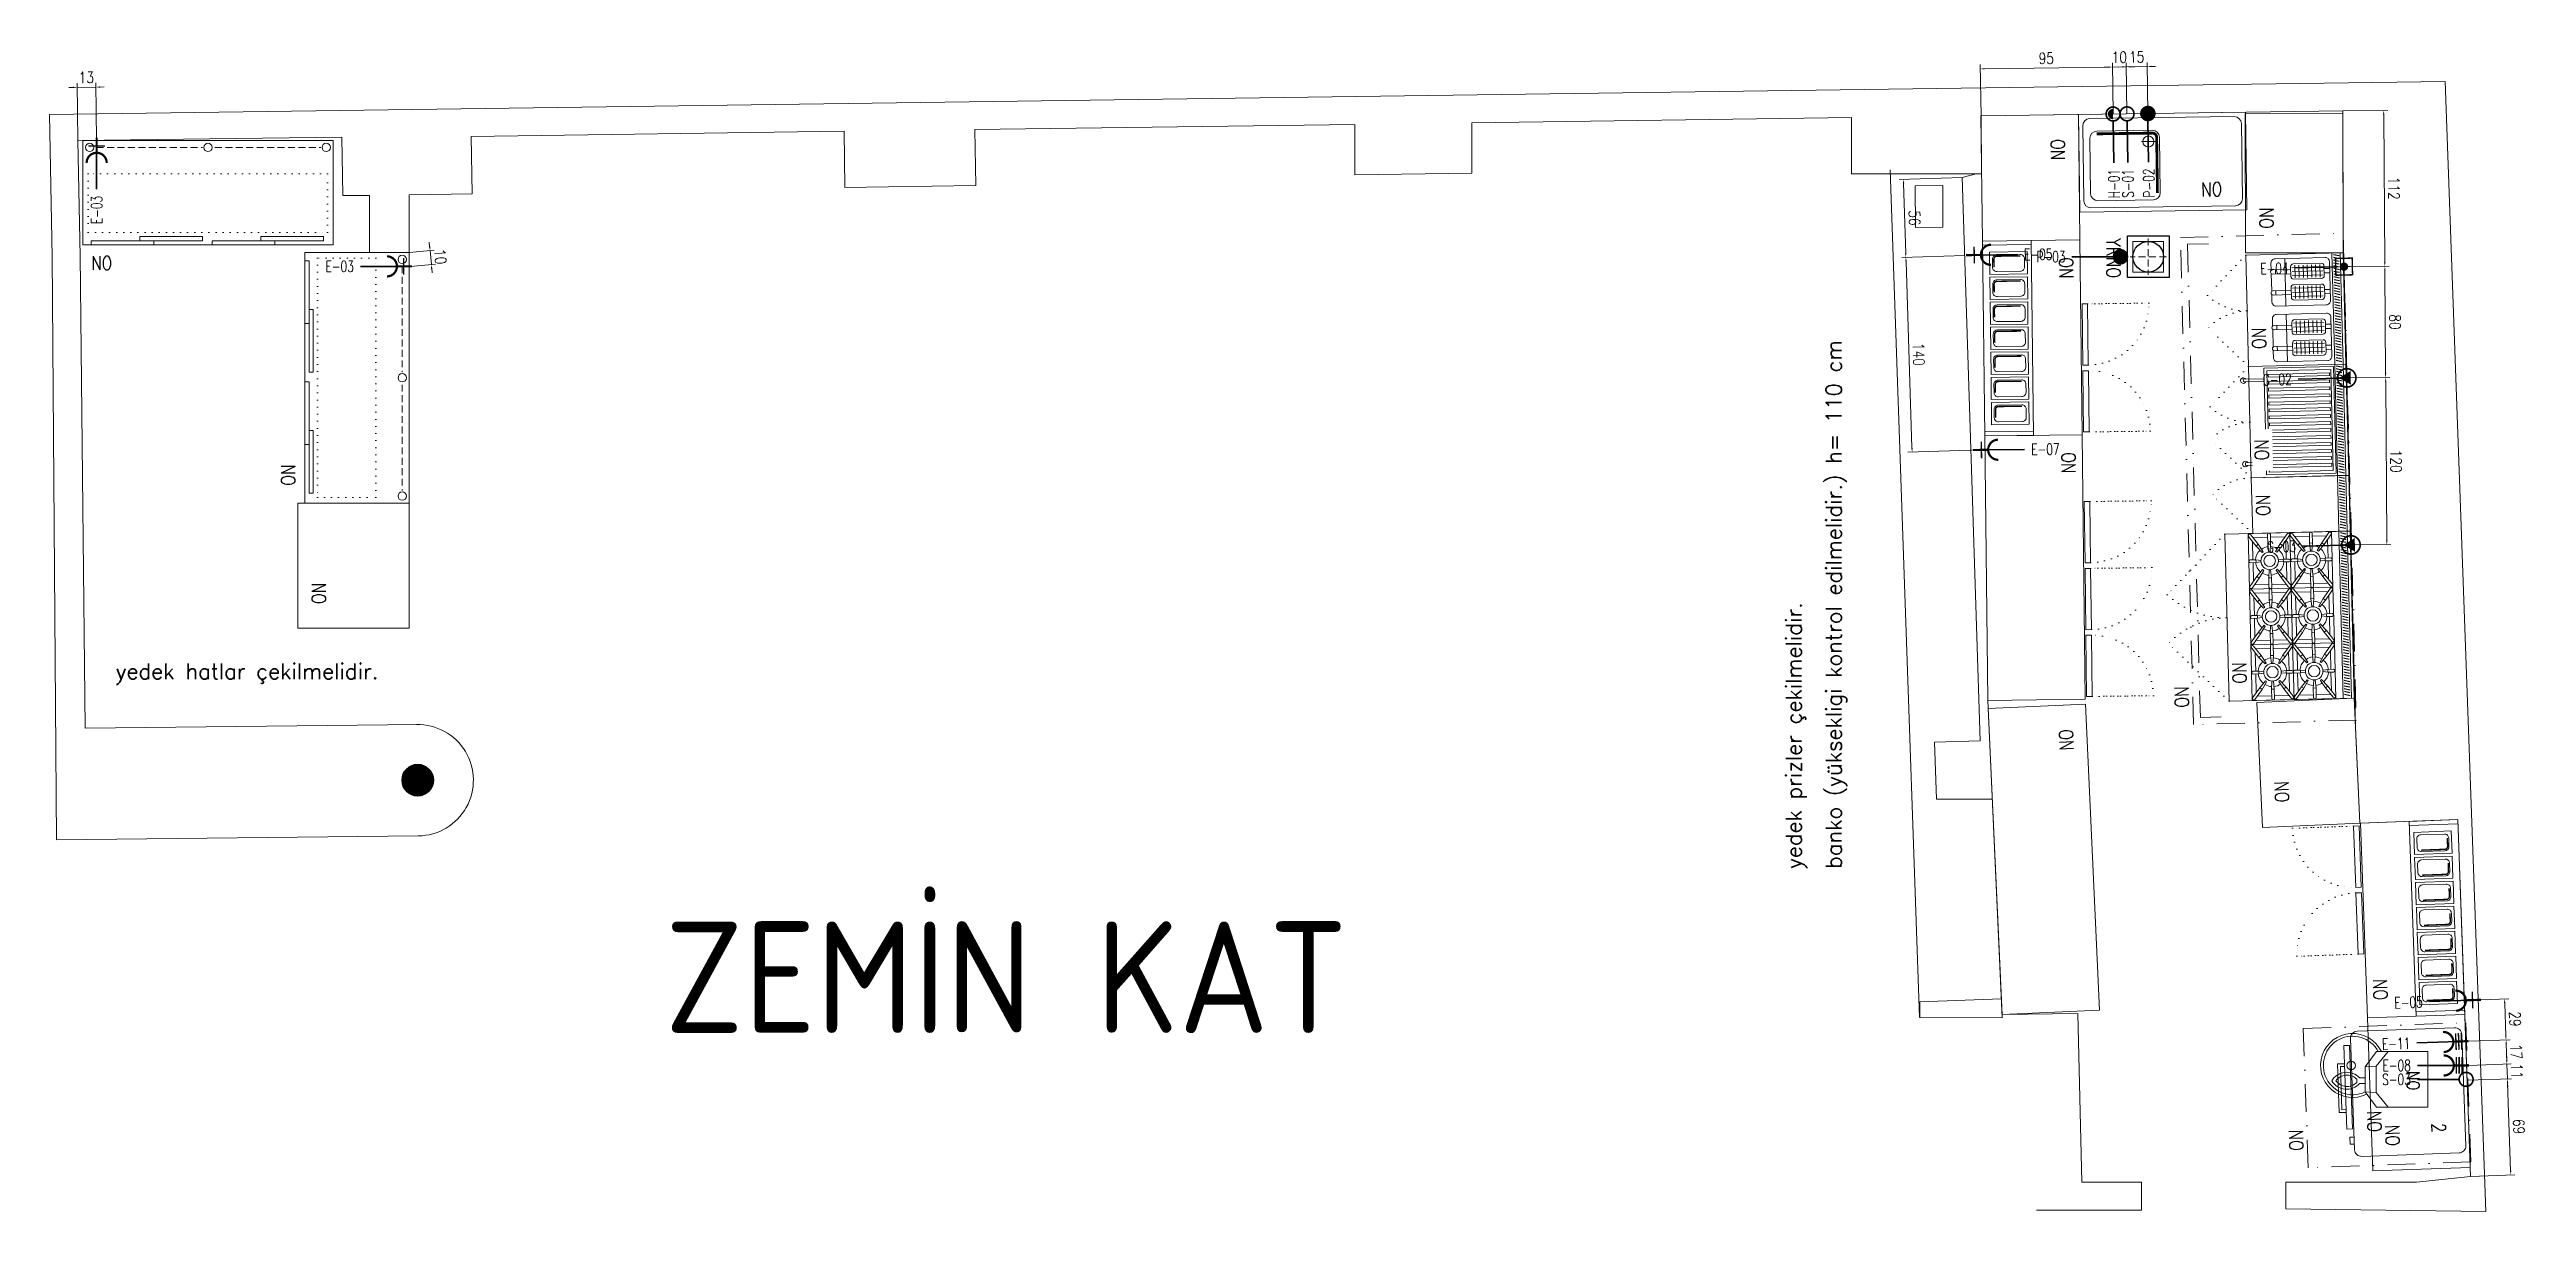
# Model space of a CAD drawing. Extents: x 1233 to 5727, y 618 to 3242.
# Drawn here: x 1233 to 3013, y 2340 to 3174 of the extents above; entities that cross this region are included whole.
import ezdxf
from ezdxf.enums import TextEntityAlignment as Align

# ---------------------------------------------------------------- set-up
doc = ezdxf.new("R2010")
doc.units = 0
doc.header["$LTSCALE"] = 20
for name, pattern in [('BORDER', [1.75, 0.5, -0.25, 0.5, -0.25, 0, -0.25]), ('DASHDOTX2', [2, 1, -0.5, 0, -0.5]), ('DASHED2', [0.375, 0.25, -0.125]), ('DOT', [0.25, 0, -0.25]), ('DUZ', [0]), ('HIDDEN', [0.375, 0.25, -0.125])]:
    doc.linetypes.add(name, pattern=pattern)
doc.layers.get('0').update_dxf_attribs({"linetype": 'CONTINUOUS', "lineweight": 15})
doc.layers.get('DEFPOINTS').update_dxf_attribs({"linetype": 'CONTINUOUS'})
for name, color, linetype, lineweight in [('-DWG_ANA', 7, 'CONTINUOUS', 0), ('-DWG_ANA_1', 7, 'BORDER', 0), ('-DWG_DETAY1', 7, 'CONTINUOUS', 0), ('-DWG_DETAY2', 7, 'CONTINUOUS', 0), ('-DWG_DETAY4', 7, 'DOT', 0), ('DVL-C', 7, 'DASHDOTX2', 20), ('KOLON', 7, 'CONTINUOUS', 50), ('NO', 7, 'CONTINUOUS', 0), ('PLAN', 253, 'CONTINUOUS', 15), ('TES', 7, 'CONTINUOUS', 15), ('TES_ELK', 230, 'CONTINUOUS', 25), ('TES_GAZ', 92, 'CONTINUOUS', 25), ('TES_SU', 150, 'CONTINUOUS', 25), ('TEXT-GNRL (3RDF)', 125, 'CONTINUOUS', 15), ('Tezgah', 7, 'CONTINUOUS', 9), ('TRS_TRM_TASIYICI', 226, 'DUZ', 9), ('yerizg-a', 7, 'CONTINUOUS', 25), ('yerizg-b', 7, 'CONTINUOUS', 9)]:
    doc.layers.add(name, color=color, linetype=linetype, lineweight=lineweight)
for name, color, linetype in [('tes-frz', 7, 'CONTINUOUS'), ('tes-yi', 7, 'CONTINUOUS'), ('YRNO', 7, 'CONTINUOUS')]:
    doc.layers.add(name, color=color, linetype=linetype)
doc.styles.add('ARIALTUR', font='isocpeur.ttf', dxfattribs={"width": 0.9, "height": 15})
doc.styles.add('ROMANS', font='romans.shx', dxfattribs={"width": 0.8})
doc.styles.add('ROMANSTW', font='Romanstw.shx', dxfattribs={"width": 0.8})
doc.styles.get("Standard").update_dxf_attribs({"font": 'txttw.shx'})
doc.styles.add('TESNO', font='romans.shx', dxfattribs={"width": 0.8})
doc.dimstyles.new('ÖLÇÜ-8', dxfattribs={"dimtxt": 8, "dimasz": 3, "dimexe": 3, "dimexo": 0, "dimgap": 3, "dimtad": 1, "dimdec": 0, "dimzin": 0, "dimdsep": 46, "dimtxsty": 'ROMANSTW', "dimsah": 1, "dimcen": 0.09, "dimclrt": 256, "dimadec": 0, "dimazin": 0, "dimtfac": 1, "dimtdec": 0, "dimtix": 1, "dimtmove": 0, "dimatfit": 0, "dimfxl": 1, "dimtolj": 1, "dimtzin": 0, "dimlwd": 9, "dimlwe": 9, "dimarcsym": 0})

msp = doc.modelspace()

# ---------------------------------------------------------------- texts
for s, p in [('banko (yüksekligi kontrol edilmelidir.) h= 110 cm', (2520.8, 2585.8)), ('yedek prizler çekilmelidir. ', (2492, 2585.8))]:
    msp.add_text(s, height=11.2, rotation=90).set_placement(p)
msp.add_text('yedek hatlar çekilmelidir. ', height=11.2).set_placement((1280.7, 2722.1))
at = {"layer": 'TEXT-GNRL (3RDF)', "color": 30, "style": 'ARIALTUR', "width": 0.9}
msp.add_text('ZEMİN KAT', height=80, dxfattribs=at).set_placement((1675.1, 2468))

# ---------------------------------------------------------------- blocks, each defined once
blk = doc.blocks.new('GN14')
at = {"layer": '-DWG_DETAY1', "color": 0}
blk.add_lwpolyline([(0, 0), (0, -27), (16, -27), (16, 0)], close=True, dxfattribs=at)
blk.add_lwpolyline([(14, -5), (14, -22, -0.414214), (11, -25), (5, -25, -0.414214), (2, -22), (2, -5, -0.414214), (5, -2), (11, -2, -0.414214)], format="xyb", close=True, dxfattribs=at)
at = {"layer": '-DWG_DETAY1', "color": 0, "const_width": 1}
blk.add_lwpolyline([(5, -3), (10.8, -3, -0.414214), (13, -5.2), (13, -22)], format="xyb", dxfattribs=at)
blk = doc.blocks.new('s_g14')
at = {"layer": '-DWG_ANA', "color": 0}
blk.add_lwpolyline([(0, 0), (140, 0), (140, -35), (0, -35)], close=True, dxfattribs=at)
at = {"layer": '-DWG_DETAY1', "color": 0}
for points in [[(3, -35), (3, 0)], [(137, -35), (137, 0)]]:
    blk.add_lwpolyline(points, dxfattribs=at)
at = {"layer": '-DWG_ANA', "color": 0}
for p in [(8, -5), (26, -5), (44, -5), (62, -5), (80, -5), (98, -5), (116, -5)]:
    blk.add_blockref('GN14', p, dxfattribs=at)
blk = doc.blocks.new('SGN140', base_point=(10, 0))
at = {"layer": '-DWG_ANA', "color": 0}
blk.add_lwpolyline([(10, 0), (150, 0), (150, -70), (10, -70)], close=True, dxfattribs=at)
at = {"layer": '-DWG_DETAY1', "color": 0}
for points in [[(12, -71), (56, -71), (56, -75), (12, -75)], [(60, -71), (104, -71), (104, -75), (60, -75)]]:
    blk.add_lwpolyline(points, close=True, dxfattribs=at)
at = {"layer": '-DWG_DETAY4', "color": 0}
for points in [[(12, -75), (12, -119)], [(104, -75), (104, -119)]]:
    blk.add_lwpolyline(points, close=True, dxfattribs=at)
for centre, start, end in [((12, -75), 270, 0), ((104, -75), 180, 270)]:
    blk.add_arc(centre, 44, start, end, dxfattribs=at)
at = {"linetype": 'Continuous'}
blk.add_blockref('s_g14', (10, 0), dxfattribs=at)
at = {"layer": 'NO', "linetype": 'Continuous', "style": 'ROMANS', "width": 0.8}
blk.add_attdef('NO', text='', height=10, dxfattribs=at).set_placement((130, -60), align=Align.MIDDLE)
blk = doc.blocks.new('TCN110', base_point=(10, 0))
at = {"layer": '-DWG_ANA', "color": 0}
blk.add_lwpolyline([(10, 0), (120, 0), (120, -70), (10, -70)], close=True, dxfattribs=at)
at = {"layer": 'NO', "linetype": 'Continuous', "style": 'ROMANS', "width": 0.8}
blk.add_attdef('NO', text='', height=10, dxfattribs=at).set_placement((95, -55), align=Align.MIDDLE)
blk = doc.blocks.new('1SG-PO6262DE')
at = {"layer": '-DWG_ANA', "color": 0}
blk.add_lwpolyline([(5, 0), (85, 0, -0.414214), (90, -5), (90, -75, -0.414214), (85, -80), (5, -80, -0.414214), (0, -75), (0, -5, -0.414214)], format="xyb", close=True, dxfattribs=at)
at = {"layer": '-DWG_DETAY1', "color": 0}
blk.add_lwpolyline([(10, -81), (10, -85), (70, -85), (70, -81)], close=True, dxfattribs=at)
at = {"layer": '-DWG_DETAY2', "color": 0}
for points in [[(23, -85), (23, -90), (58, -90), (58, -85), (56, -85), (56, -88), (25, -88), (25, -85)], [(76, -80), (76, -83), (81, -83), (81, -80)]]:
    blk.add_lwpolyline(points, dxfattribs=at)
at = {"layer": 'NO', "linetype": 'Continuous', "style": 'ROMANS', "width": 0.8}
blk.add_attdef('NO', text='', height=10, dxfattribs=at).set_placement((65.2, -65), align=Align.MIDDLE)
at = {"layer": 'PLAN', "linetype": 'Continuous', "style": 'ROMANSTW', "width": 0.8}
blk.add_text('2', height=10, dxfattribs=at).set_placement((68, -24.1))
blk = doc.blocks.new('DDS103', base_point=(10, 0))
at = {"layer": 'DVL-C', "color": 0}
blk.add_lwpolyline([(10, 0), (110, 0), (110, -117), (10, -117)], close=True, dxfattribs=at)
at = {"layer": 'NO', "linetype": 'Continuous', "style": 'ROMANS', "width": 0.8}
blk.add_attdef('NO', text='', height=10, dxfattribs=at).set_placement((90, -125), align=Align.MIDDLE)
blk = doc.blocks.new('1TR-KDM40')
at = {"layer": '-DWG_ANA', "color": 0, "linetype": 'Continuous'}
blk.add_lwpolyline([(0, -28.5), (0, 0), (40, 0), (40, -36.7), (29, -45), (11, -45), (0, -36.7), (0, 0), (40, 0)], dxfattribs=at)
blk.add_lwpolyline([(0, -33.3, 2.431965), (30.6, -43.8, 2.431965)], format="xyb", dxfattribs=at)
at = {"layer": '-DWG_DETAY1', "color": 0, "linetype": 'Continuous'}
for p, q in [((10.6, -37), (0, -28.5)), ((10.6, -37), (11, -45)), ((29.4, -37), (10.6, -37)), ((29, -45), (29.4, -37))]:
    blk.add_line(p, q, dxfattribs=at)
for points in [[(0, -35.5, 2.325885), (29, -45, 2.325885)], [(19, -45), (19, -49), (19, -49, 0.501115), (21, -69, 0.501115), (23, -49), (23, -49), (23, -45)]]:
    blk.add_lwpolyline(points, format="xyb", dxfattribs=at)
blk.add_lwpolyline([(29.4, -37), (40, -28.5)], dxfattribs=at)
blk.add_lwpolyline([(21, -51), (19.8, -51, 0.462299), (21, -66, 0.462299), (22.2, -51)], format="xyb", close=True, dxfattribs=at)
at = {"layer": '-DWG_DETAY1', "color": 0, "linetype": 'Continuous', "extrusion": (0, 0, -1)}
blk.add_circle((-10, -55), 3.16, dxfattribs=at)
at = {"layer": 'NO', "linetype": 'Continuous', "style": 'ROMANS', "width": 0.8}
blk.add_attdef('NO', text='', height=9, dxfattribs=at).set_placement((20.9, -10.4), align=Align.MIDDLE)
blk = doc.blocks.new('TCN090', base_point=(10, 0))
at = {"layer": '-DWG_ANA', "color": 0}
blk.add_lwpolyline([(10, 0), (100, 0), (100, -70), (10, -70)], close=True, dxfattribs=at)
at = {"layer": 'NO', "linetype": 'Continuous', "style": 'ROMANS', "width": 0.8}
blk.add_attdef('NO', text='', height=10, dxfattribs=at).set_placement((75, -55), align=Align.MIDDLE)
blk = doc.blocks.new('9-OG')
at = {"layer": '-DWG_DETAY1', "color": 0}
blk.add_lwpolyline([(20, 15), (-20, 15), (-20, -15), (20, -15)], close=True, dxfattribs=at)
for points in [[(-18.9, -1), (-12.1, -1), (-6.4, -0.5, 0.245242), (-6.4, 0.5), (-12.1, 1), (-18.9, 1, 1)], [(-19.2, 13.1), (-12.1, 7.8), (-6.7, 4.4, 0.245242), (-6.1, 5.2), (-10.9, 9.4), (-18, 14.7, 1)], [(-1, 13.9), (-1, 9.8), (-0.5, 6.4, 0.245242), (0.5, 6.4), (1, 9.8), (1, 13.9, 1)], [(17.9, 14.7), (10.9, 9.5), (6.1, 5.2, 0.245242), (6.7, 4.4), (12.1, 7.9), (19.1, 13.1, 1)], [(18.9, 1), (12.1, 1), (6.4, 0.5, 0.245242), (6.4, -0.5), (12.1, -1), (18.9, -1, 1)], [(-17.9, -14.7), (-10.9, -9.5), (-6.1, -5.2, 0.245242), (-6.7, -4.4), (-12.1, -7.9), (-19.1, -13.1, 1)], [(1, -13.9), (1, -9.8), (0.5, -6.4, 0.245242), (-0.5, -6.4), (-1, -9.8), (-1, -13.9, 1)], [(19.2, -13.1), (12.1, -7.8), (6.7, -4.4, 0.245242), (6.1, -5.2), (10.9, -9.4), (18, -14.7, 1)]]:
    blk.add_lwpolyline(points, format="xyb", close=True, dxfattribs=at)
for points in [[(-18.9, 1), (-18.9, 1)], [(-10.9, 9.4), (-12.1, 7.8)], [(-12.1, 1), (-12.1, -1)], [(1, 9.8), (-1, 9.8)], [(1, 13.9), (1, 13.9)], [(12.1, 7.9), (10.9, 9.5)], [(12.1, -1), (12.1, 1)], [(-12.1, -7.9), (-10.9, -9.5)], [(-1, -9.8), (1, -9.8)], [(-1, -13.9), (-1, -13.9)], [(10.9, -9.4), (12.1, -7.8)], [(18.9, -1), (18.9, -1)]]:
    blk.add_lwpolyline(points, dxfattribs=at)
blk.add_circle((0, 0), 4.12, dxfattribs=at)
at = {"layer": '-DWG_DETAY2', "color": 0}
for points in [[(-17, 1), (-17, 11.5)], [(-14.4, 12), (-1, 12)], [(1, 12), (14.3, 12)], [(17, 11.5), (17, 1)], [(-17, -11.5), (-17, -1)], [(-1, -12), (-14.3, -12)], [(14.4, -12), (1, -12)], [(17, -1), (17, -11.5)]]:
    blk.add_lwpolyline(points, dxfattribs=at)
blk.add_circle((0, 0), 6.32, dxfattribs=at)
for start, end in [(146.8435, 175.3992), (95.539, 139.573), (40.6107, 84.461), (4.6008, 33.3335), (184.6008, 213.3335), (220.6107, 264.461), (275.539, 319.573), (326.8435, 355.3992)]:
    blk.add_arc((0, 0), 10.3, start, end, dxfattribs=at)
blk = doc.blocks.new('9_kG3')
at = {"layer": '-DWG_DETAY1', "color": 0}
for p in [(20, -28.3), (60, -28.3), (100, -28.3), (20, -58.3), (60, -58.3), (100, -58.3)]:
    blk.add_blockref('9-OG', p, dxfattribs=at)
blk = doc.blocks.new('9_sr3')
at = {"layer": '-DWG_DETAY1', "color": 0}
blk.add_lwpolyline([(0, -8), (120, -8)], dxfattribs=at)
at = {"layer": '-DWG_DETAY2', "color": 0}
blk.add_lwpolyline([(0, -2), (120, -2)], dxfattribs=at)
at = {"linetype": 'Continuous'}
for p, q in [((1, -7), (2, -3)), ((3, -7), (4, -3)), ((5, -7), (6, -3)), ((7, -7), (8, -3)), ((9, -7), (10, -3)), ((11, -7), (12, -3)), ((13, -7), (14, -3)), ((15, -7), (16, -3)), ((17, -7), (18, -3)), ((19, -7), (20, -3)), ((21, -7), (22, -3)), ((23, -7), (24, -3)), ((25, -7), (26, -3)), ((27, -7), (28, -3)), ((29, -7), (30, -3)), ((31, -7), (32, -3)), ((33, -7), (34, -3)), ((35, -7), (36, -3)), ((37, -7), (38, -3)), ((39, -7), (40, -3)), ((41, -7), (42, -3)), ((43, -7), (44, -3)), ((45, -7), (46, -3)), ((47, -7), (48, -3)), ((49, -7), (50, -3)), ((51, -7), (52, -3)), ((53, -7), (54, -3)), ((55, -7), (56, -3)), ((57, -7), (58, -3)), ((59, -7), (60, -3)), ((61, -7), (62, -3)), ((63, -7), (64, -3)), ((65, -7), (66, -3)), ((67, -7), (68, -3)), ((69, -7), (70, -3)), ((71, -7), (72, -3)), ((73, -7), (74, -3)), ((75, -7), (76, -3)), ((77, -7), (78, -3)), ((79, -7), (80, -3)), ((81, -7), (82, -3)), ((83, -7), (84, -3)), ((85, -7), (86, -3)), ((87, -7), (88, -3)), ((89, -7), (90, -3)), ((91, -7), (92, -3)), ((93, -7), (94, -3)), ((95, -7), (96, -3)), ((97, -7), (98, -3)), ((99, -7), (100, -3)), ((101, -7), (102, -3)), ((103, -7), (104, -3)), ((105, -7), (106, -3)), ((107, -7), (108, -3)), ((109, -7), (110, -3)), ((111, -7), (112, -3)), ((113, -7), (114, -3)), ((115, -7), (116, -3)), ((117, -7), (118, -3))]:
    blk.add_line(p, q, dxfattribs=at)
blk = doc.blocks.new('9KG30', base_point=(10, 0))
at = {"layer": '-DWG_ANA', "color": 0}
blk.add_lwpolyline([(10, 0), (130, 0), (130, -90), (10, -90)], close=True, dxfattribs=at)
at = {"layer": '-DWG_DETAY4', "color": 0}
for p, q in [((10, -90), (52.4, -132.4)), ((130, -90), (87.6, -132.4))]:
    blk.add_line(p, q, dxfattribs=at)
for centre, start, end in [((10, -90), 315, 0), ((130, -90), 180, 225)]:
    blk.add_arc(centre, 60, start, end, dxfattribs=at)
at = {"linetype": 'Continuous'}
for name in ['9_sr3', '9_kG3']:
    blk.add_blockref(name, (10, 0), dxfattribs=at)
at = {"layer": 'NO', "linetype": 'Continuous', "style": 'ROMANS', "width": 0.8}
blk.add_attdef('NO', text='', height=10, dxfattribs=at).set_placement((110, -82), align=Align.MIDDLE)
blk = doc.blocks.new('7_sr1')
at = {"layer": '-DWG_DETAY1', "color": 0}
blk.add_lwpolyline([(0, -8), (40, -8)], dxfattribs=at)
at = {"layer": '-DWG_DETAY2', "color": 0}
blk.add_lwpolyline([(0, -2), (40, -2)], dxfattribs=at)
at = {"linetype": 'Continuous'}
for p, q in [((1, -7), (2, -3)), ((3, -7), (4, -3)), ((5, -7), (6, -3)), ((7, -7), (8, -3)), ((9, -7), (10, -3)), ((11, -7), (12, -3)), ((13, -7), (14, -3)), ((15, -7), (16, -3)), ((17, -7), (18, -3)), ((19, -7), (20, -3)), ((21, -7), (22, -3)), ((23, -7), (24, -3)), ((25, -7), (26, -3)), ((27, -7), (28, -3)), ((29, -7), (30, -3)), ((31, -7), (32, -3)), ((33, -7), (34, -3)), ((35, -7), (36, -3)), ((37, -7), (38, -3))]:
    blk.add_line(p, q, dxfattribs=at)
blk = doc.blocks.new('7TN10', base_point=(10, 0))
at = {"layer": '-DWG_ANA', "color": 0}
blk.add_lwpolyline([(10, 0), (50, 0), (50, -70), (10, -70)], close=True, dxfattribs=at)
at = {"layer": '-DWG_DETAY4', "color": 0}
blk.add_line((50, -70), (21.7, -98.3), dxfattribs=at)
blk.add_arc((50, -70), 40, 180, 225, dxfattribs=at)
at = {"linetype": 'Continuous'}
blk.add_blockref('7_sr1', (10, 0), dxfattribs=at)
at = {"layer": 'NO', "linetype": 'Continuous', "style": 'ROMANS', "width": 0.8}
blk.add_attdef('NO', text='', height=10, dxfattribs=at).set_placement((30, -62), align=Align.MIDDLE)
blk = doc.blocks.new('7_l2')
at = {"layer": '-DWG_DETAY1', "color": 0}
for points in [[(45.2, -59), (1.5, -59), (1.5, -9), (78.2, -9), (78.2, -59), (75.2, -59)], [(9, -59), (9, -74), (11, -74), (11, -59), (9, -59)], [(9, -59), (9, -74), (11, -74), (11, -59), (9, -59)], [(69, -69), (69, -74), (71, -74), (71, -69)], [(69, -69), (69, -74), (71, -74), (71, -69)]]:
    blk.add_lwpolyline(points, dxfattribs=at)
at = {"layer": '-DWG_DETAY1', "color": 0, "linetype": 'Continuous'}
for points in [[(6, -12), (6, -56), (8, -56), (8, -12)], [(11, -12), (11, -56), (13, -56), (13, -12)], [(16, -12), (16, -56), (18, -56), (18, -12)], [(21, -12), (21, -56), (23, -56), (23, -12)], [(26, -12), (26, -56), (28, -56), (28, -12)], [(31, -12), (31, -56), (33, -56), (33, -12)], [(36, -12), (36, -56), (38, -56), (38, -12)], [(41, -12), (41, -56), (43, -56), (43, -12)]]:
    blk.add_lwpolyline(points, close=True, dxfattribs=at)
for points in [[(48, -54), (48, -12), (46, -12), (46, -54)], [(53, -54), (53, -12), (51, -12), (51, -54)], [(58, -54), (58, -12), (56, -12), (56, -54)], [(63, -54), (63, -12), (61, -12), (61, -54)], [(68, -54), (68, -12), (66, -12), (66, -54)], [(73, -54), (73, -12), (71, -12), (71, -54)]]:
    blk.add_lwpolyline(points, dxfattribs=at)
at = {"layer": '-DWG_DETAY2', "color": 0}
blk.add_lwpolyline([(45.2, -57), (3.5, -57), (3.5, -11), (76.2, -11), (76.2, -57), (75.2, -57)], dxfattribs=at)
for centre in [(10, -74), (10, -74), (70, -74), (70, -74)]:
    blk.add_arc(centre, 2, 120, 60, dxfattribs=at)
blk = doc.blocks.new('7_sr2')
at = {"layer": '-DWG_DETAY1', "color": 0}
blk.add_lwpolyline([(0, -8), (80, -8)], dxfattribs=at)
at = {"layer": '-DWG_DETAY2', "color": 0}
blk.add_lwpolyline([(0, -2), (80, -2)], dxfattribs=at)
at = {"linetype": 'Continuous'}
for p, q in [((1, -7), (2, -3)), ((3, -7), (4, -3)), ((5, -7), (6, -3)), ((7, -7), (8, -3)), ((9, -7), (10, -3)), ((11, -7), (12, -3)), ((13, -7), (14, -3)), ((15, -7), (16, -3)), ((17, -7), (18, -3)), ((19, -7), (20, -3)), ((21, -7), (22, -3)), ((23, -7), (24, -3)), ((25, -7), (26, -3)), ((27, -7), (28, -3)), ((29, -7), (30, -3)), ((31, -7), (32, -3)), ((33, -7), (34, -3)), ((35, -7), (36, -3)), ((37, -7), (38, -3)), ((39, -7), (40, -3)), ((41, -7), (42, -3)), ((43, -7), (44, -3)), ((45, -7), (46, -3)), ((47, -7), (48, -3)), ((49, -7), (50, -3)), ((51, -7), (52, -3)), ((53, -7), (54, -3)), ((55, -7), (56, -3)), ((57, -7), (58, -3)), ((59, -7), (60, -3)), ((61, -7), (62, -3)), ((63, -7), (64, -3)), ((65, -7), (66, -3)), ((67, -7), (68, -3)), ((69, -7), (70, -3)), ((71, -7), (72, -3)), ((73, -7), (74, -3)), ((75, -7), (76, -3)), ((77, -7), (78, -3))]:
    blk.add_line(p, q, dxfattribs=at)
blk = doc.blocks.new('7LG20', base_point=(10, 0))
at = {"layer": '-DWG_ANA', "color": 0}
blk.add_lwpolyline([(10, 0), (90, 0), (90, -70), (10, -70)], close=True, dxfattribs=at)
at = {"layer": '-DWG_DETAY4', "color": 0}
for p, q in [((10, -70), (38.3, -98.3)), ((90, -70), (61.7, -98.3))]:
    blk.add_line(p, q, dxfattribs=at)
for centre, start, end in [((10, -70), 315, 0), ((90, -70), 180, 225)]:
    blk.add_arc(centre, 40, start, end, dxfattribs=at)
at = {"linetype": 'Continuous'}
for name in ['7_sr2', '7_l2']:
    blk.add_blockref(name, (10, 0), dxfattribs=at)
at = {"layer": 'NO', "linetype": 'Continuous', "style": 'ROMANS', "width": 0.8}
blk.add_attdef('NO', text='', height=10, dxfattribs=at).set_placement((70, -62), align=Align.MIDDLE)
blk = doc.blocks.new('7_f2')
at = {"layer": '-DWG_DETAY1', "color": 0}
for points in [[(11.1, -52), (6.1, -52, -0.414214), (3.1, -49), (3.1, -13, -0.414214), (6.1, -10), (34.1, -10, -0.414214), (37.1, -13), (37.1, -49, -0.414214), (34.1, -52), (29.1, -52)], [(51.1, -52), (46.1, -52, -0.414214), (43.1, -49), (43.1, -13, -0.414214), (46.1, -10), (74.1, -10, -0.414214), (77.1, -13), (77.1, -49, -0.414214), (74.1, -52), (69.1, -52)], [(11.1, -38), (11.1, -51, 1), (14.1, -51), (14.1, -38)], [(26.1, -38), (26.1, -51, 1), (29.1, -51), (29.1, -38)], [(51.1, -38), (51.1, -51, 1), (54.1, -51), (54.1, -38)], [(66.1, -38), (66.1, -51, 1), (69.1, -51), (69.1, -38)]]:
    blk.add_lwpolyline(points, format="xyb", dxfattribs=at)
for points in [[(7.1, -16), (7.1, -36, 0.414214), (9.1, -38), (16.1, -38, 0.414214), (18.1, -36), (18.1, -16, 0.414214), (16.1, -14), (9.1, -14, 0.414214)], [(22.1, -16), (22.1, -36, 0.414214), (24.1, -38), (31.1, -38, 0.414214), (33.1, -36), (33.1, -16, 0.414214), (31.1, -14), (24.1, -14, 0.414214)], [(47.1, -16), (47.1, -36, 0.414214), (49.1, -38), (56.1, -38, 0.414214), (58.1, -36), (58.1, -16, 0.414214), (56.1, -14), (49.1, -14, 0.414214)], [(62.1, -16), (62.1, -36, 0.414214), (64.1, -38), (71.1, -38, 0.414214), (73.1, -36), (73.1, -16, 0.414214), (71.1, -14), (64.1, -14, 0.414214)]]:
    blk.add_lwpolyline(points, format="xyb", close=True, dxfattribs=at)
for points in [[(11.1, -14), (11.1, -10)], [(14.1, -14), (14.1, -10)], [(26.1, -14), (26.1, -10)], [(29.1, -14), (29.1, -10)], [(51.1, -14), (51.1, -10)], [(54.1, -14), (54.1, -10)], [(66.1, -14), (66.1, -10)], [(69.1, -14), (69.1, -10)], [(3.1, -42), (37.1, -42)], [(11.1, -49), (14.1, -49)], [(26.1, -52), (14.1, -52)], [(26.1, -49), (29.1, -49)], [(43.1, -42), (77.1, -42)], [(51.1, -49), (54.1, -49)], [(66.1, -52), (54.1, -52)], [(66.1, -49), (69.1, -49)]]:
    blk.add_lwpolyline(points, dxfattribs=at)
at = {"layer": '-DWG_DETAY2', "color": 0}
for points in [[(8.1, -17), (17.1, -17)], [(9.6, -15), (9.6, -37)], [(12.6, -15), (12.6, -37)], [(15.6, -15), (15.6, -37)], [(23.1, -17), (32.1, -17)], [(24.6, -15), (24.6, -37)], [(27.6, -15), (27.6, -37)], [(30.6, -15), (30.6, -37)], [(48.1, -17), (57.1, -17)], [(49.6, -15), (49.6, -37)], [(52.6, -15), (52.6, -37)], [(55.6, -15), (55.6, -37)], [(63.1, -17), (72.1, -17)], [(64.6, -15), (64.6, -37)], [(67.6, -15), (67.6, -37)], [(70.6, -15), (70.6, -37)], [(8.1, -20), (17.1, -20)], [(8.1, -23), (17.1, -23)], [(8.1, -26), (17.1, -26)], [(8.1, -29), (17.1, -29)], [(8.1, -32), (17.1, -32)], [(8.1, -35), (17.1, -35)], [(23.1, -20), (32.1, -20)], [(23.1, -23), (32.1, -23)], [(23.1, -26), (32.1, -26)], [(23.1, -29), (32.1, -29)], [(23.1, -32), (32.1, -32)], [(23.1, -35), (32.1, -35)], [(48.1, -20), (57.1, -20)], [(48.1, -23), (57.1, -23)], [(48.1, -26), (57.1, -26)], [(48.1, -29), (57.1, -29)], [(48.1, -32), (57.1, -32)], [(48.1, -35), (57.1, -35)], [(63.1, -20), (72.1, -20)], [(63.1, -23), (72.1, -23)], [(63.1, -26), (72.1, -26)], [(63.1, -29), (72.1, -29)], [(63.1, -32), (72.1, -32)], [(63.1, -35), (72.1, -35)]]:
    blk.add_lwpolyline(points, dxfattribs=at)
blk = doc.blocks.new('7FE20', base_point=(10, 0))
at = {"layer": '-DWG_ANA', "color": 0}
blk.add_lwpolyline([(10, 0), (90, 0), (90, -70), (10, -70)], close=True, dxfattribs=at)
at = {"layer": '-DWG_DETAY4', "color": 0}
for p, q in [((10, -70), (38.3, -98.3)), ((90, -70), (61.7, -98.3))]:
    blk.add_line(p, q, dxfattribs=at)
for centre, start, end in [((10, -70), 315, 0), ((90, -70), 180, 225)]:
    blk.add_arc(centre, 40, start, end, dxfattribs=at)
at = {"linetype": 'Continuous'}
for name in ['7_sr2', '7_f2']:
    blk.add_blockref(name, (10, 0), dxfattribs=at)
at = {"layer": 'NO', "linetype": 'Continuous', "style": 'ROMANS', "width": 0.8}
blk.add_attdef('NO', text='', height=10, dxfattribs=at).set_placement((70, -62), align=Align.MIDDLE)
blk = doc.blocks.new('TCN100', base_point=(10, 0))
at = {"layer": '-DWG_ANA', "color": 0}
blk.add_lwpolyline([(10, 0), (110, 0), (110, -70), (10, -70)], close=True, dxfattribs=at)
at = {"layer": 'NO', "linetype": 'Continuous', "style": 'ROMANS', "width": 0.8}
blk.add_attdef('NO', text='', height=10, dxfattribs=at).set_placement((85, -55), align=Align.MIDDLE)
blk = doc.blocks.new('E1N120L', base_point=(10, 0))
at = {"layer": '-DWG_ANA', "color": 0}
blk.add_lwpolyline([(10, 0), (130, 0), (130, -70), (10, -70)], close=True, dxfattribs=at)
at = {"layer": '-DWG_DETAY1', "color": 0, "linetype": 'Continuous'}
for points in [[(18, -3), (122, -3, -0.4), (127, -8), (127, -62, -0.4), (122, -67), (18, -67, -0.4), (13, -62), (13, -8, -0.4)], [(23, -12), (63, -12, -0.4), (68, -17), (68, -57, -0.4), (63, -62), (23, -62, -0.4), (18, -57), (18, -17, -0.4)]]:
    blk.add_lwpolyline(points, format="xyb", close=True, dxfattribs=at)
at = {"layer": '-DWG_DETAY1', "color": 0, "linetype": 'Continuous', "const_width": 2}
blk.add_lwpolyline([(23, -14), (63, -14, -0.4), (66, -17), (66, -57)], format="xyb", dxfattribs=at)
at = {"layer": '-DWG_DETAY1', "color": 0, "linetype": 'Continuous'}
for points in [[(60, -15), (60, -25)], [(55, -20), (65, -20)]]:
    blk.add_lwpolyline(points, dxfattribs=at)
blk.add_circle((60, -20), 4, dxfattribs=at)
at = {"layer": 'NO', "linetype": 'Continuous', "style": 'ROMANS', "width": 0.8}
blk.add_attdef('NO', text='', height=10, dxfattribs=at).set_placement((105, -55), align=Align.MIDDLE)
blk = doc.blocks.new('SBN190', base_point=(10, 0))
at = {"layer": '-DWG_ANA', "color": 0}
blk.add_lwpolyline([(10, 0), (200, 0), (200, -70), (10, -70)], close=True, dxfattribs=at)
at = {"layer": '-DWG_DETAY1', "color": 0}
for points in [[(12, -71), (56, -71), (56, -75), (12, -75)], [(60, -71), (104, -71), (104, -75), (60, -75)], [(108, -71), (152, -71), (152, -75), (108, -75)]]:
    blk.add_lwpolyline(points, close=True, dxfattribs=at)
at = {"layer": '-DWG_DETAY4', "color": 0}
for points in [[(12, -75), (12, -119)], [(104, -75), (104, -119)], [(152, -75), (152, -119)]]:
    blk.add_lwpolyline(points, close=True, dxfattribs=at)
for centre, start, end in [((12, -75), 270, 0), ((104, -75), 180, 270), ((152, -75), 180, 270)]:
    blk.add_arc(centre, 44, start, end, dxfattribs=at)
at = {"layer": 'NO', "linetype": 'Continuous', "style": 'ROMANS', "width": 0.8}
blk.add_attdef('NO', text='', height=10, dxfattribs=at).set_placement((180, -60), align=Align.MIDDLE)
blk = doc.blocks.new('TCN220', base_point=(10, 0))
at = {"layer": '-DWG_ANA', "color": 0}
blk.add_lwpolyline([(10, 0), (230, 0), (230, -70), (10, -70)], close=True, dxfattribs=at)
at = {"layer": 'NO', "linetype": 'Continuous', "style": 'ROMANS', "width": 0.8}
blk.add_attdef('NO', text='', height=10, dxfattribs=at).set_placement((205, -55), align=Align.MIDDLE)
blk = doc.blocks.new('DDF353', base_point=(10, 0))
at = {"layer": 'DVL-C', "color": 0}
blk.add_lwpolyline([(10, 0), (360, 0), (360, -117), (10, -117)], close=True, dxfattribs=at)
blk.add_lwpolyline([(15, -97), (15, -112), (355, -112), (355, -97)], dxfattribs=at)
at = {"layer": 'NO', "linetype": 'Continuous', "style": 'ROMANS', "width": 0.8}
blk.add_attdef('NO', text='', height=10, dxfattribs=at).set_placement((340, -125), align=Align.MIDDLE)
blk = doc.blocks.new('Y-SIFON')
at = {"layer": 'yerizg-a', "color": 0, "linetype": 'Continuous'}
blk.add_circle((0, 0), 11, dxfattribs=at)
at = {"layer": 'yerizg-b', "color": 0, "linetype": 'DASHED2'}
for points in [[(-13, 0), (13, 0)], [(0, 13), (0, -13)]]:
    blk.add_lwpolyline(points, dxfattribs=at)
blk = doc.blocks.new('1BS-YK33A')
at = {"layer": 'yerizg-a', "color": 0}
blk.add_lwpolyline([(0, 0), (30, 0), (30, -30), (0, -30)], close=True, dxfattribs=at)
at = {"layer": 'yerizg-b', "color": 0}
blk.add_lwpolyline([(4, -4), (26, -4), (26, -26), (4, -26)], close=True, dxfattribs=at)
at = {"layer": 'PLAN', "color": 0, "linetype": 'Continuous'}
blk.add_blockref('Y-SIFON', (15, -15), dxfattribs=at)
at = {"layer": 'YRNO', "linetype": 'Continuous', "style": 'ROMANS', "width": 0.8}
blk.add_attdef('YRNO', text='', height=10, dxfattribs=at).set_placement((16, -40), align=Align.MIDDLE)
blk = doc.blocks.new('1KT-KS180')
at = {"layer": '-DWG_ANA', "color": 0, "linetype": 'Continuous'}
for p, q in [((0, 0), (180, 0)), ((180, -75), (0, -75))]:
    blk.add_line(p, q, dxfattribs=at)
at = {"layer": '-DWG_ANA_1', "color": 0, "linetype": 'Continuous'}
for p, q in [((0, -75), (0, 0)), ((180, 0), (180, -75))]:
    blk.add_line(p, q, dxfattribs=at)
at = {"layer": '-DWG_DETAY1', "color": 0, "linetype": 'HIDDEN'}
for points in [[(10, -5), (86, -5)], [(95, -5), (171, -5)]]:
    blk.add_lwpolyline(points, dxfattribs=at)
at = {"layer": '-DWG_DETAY1', "color": 0, "linetype": 'DOT'}
blk.add_lwpolyline([(4, -66), (176, -66), (176, -24), (4, -24)], close=True, dxfattribs=at)
at = {"layer": '-DWG_DETAY2', "color": 0, "linetype": 'Continuous'}
for points in [[(41, -69), (41, -72), (86, -72), (86, -69)], [(128, -69), (128, -72), (173, -72), (173, -69)], [(6, -72), (6, -75), (51, -75), (51, -72)], [(93, -72), (93, -75), (138, -75), (138, -72)]]:
    blk.add_lwpolyline(points, close=True, dxfattribs=at)
for centre in [(5, -5), (90, -5), (175, -5)]:
    blk.add_circle(centre, 3, dxfattribs=at)
at = {"layer": 'NO', "linetype": 'Continuous', "style": 'ROMANS', "width": 0.8}
blk.add_attdef('NO', text='', height=10, dxfattribs=at).set_placement((160, -87), align=Align.MIDDLE)
blk = doc.blocks.new('TCN098', base_point=(10, 0))
at = {"layer": '-DWG_ANA', "color": 0}
blk.add_lwpolyline([(10, 0), (100, 0), (100, -80), (10, -80)], close=True, dxfattribs=at)
at = {"layer": 'NO', "linetype": 'Continuous', "style": 'ROMANS', "width": 0.8}
blk.add_attdef('NO', text='', height=10, dxfattribs=at).set_placement((75, -65), align=Align.MIDDLE)
blk = doc.blocks.new('v-em')
at = {"layer": 'TES_ELK', "linetype": 'Continuous'}
for points, const_width in [([(0, -8.83), (0, 2)], 1.6), ([(-6, -4), (6, -4)], 1)]:
    blk.add_lwpolyline(points, dxfattribs=dict(at, const_width=const_width))
at = {"layer": 'TES_ELK', "linetype": 'Continuous', "const_width": 1.6}
blk.add_lwpolyline([(-7.22, -16.05), (-7.22, -16.05, -1), (7.22, -16.05)], format="xyb", dxfattribs=at)
blk = doc.blocks.new('T-1KT-KS180', base_point=(10, 0))
at = {"layer": 'TES_ELK'}
blk.add_lwpolyline([(20, -5), (20, -35)], close=True, dxfattribs=at)
at = {"layer": 'PLAN', "linetype": 'Continuous'}
blk.add_blockref('v-em', (20, 0), dxfattribs=at)
at = {"layer": 'TES_ELK', "linetype": 'Continuous', "style": 'TESNO', "width": 0.7}
blk.add_attdef('ENO', text='', height=8, rotation=90, dxfattribs=at).set_placement((20, -50), align=Align.MIDDLE)
blk = doc.blocks.new('v-p')
at = {"layer": 'TES_SU', "linetype": 'Continuous', "const_width": 5.58}
blk.add_lwpolyline([(-2.8, 0, 1), (2.8, 0, 1)], format="xyb", close=True, dxfattribs=at)
blk = doc.blocks.new('T-1BS-PSU0', base_point=(10, 0))
at = {"layer": 'TES_SU'}
blk.add_lwpolyline([(10, -5), (10, -35)], close=True, dxfattribs=at)
at = {"layer": 'PLAN', "linetype": 'Continuous'}
blk.add_blockref('v-p', (10, 0), dxfattribs=at)
at = {"layer": 'TES_SU', "linetype": 'Continuous', "style": 'TESNO', "width": 0.7}
blk.add_attdef('PNO', text='', height=8, rotation=90, dxfattribs=at).set_placement((10, -50), align=Align.MIDDLE)
blk = doc.blocks.new('T-SBN190', base_point=(10, 0))
at = {"layer": 'TES_ELK'}
blk.add_lwpolyline([(10, -5), (10, -35)], close=True, dxfattribs=at)
at = {"layer": 'PLAN', "linetype": 'Continuous'}
blk.add_blockref('v-em', (10, 0), dxfattribs=at)
at = {"layer": 'TES_ELK', "linetype": 'Continuous', "style": 'TESNO', "width": 0.7}
blk.add_attdef('ENO', text='', height=8, rotation=90, dxfattribs=at).set_placement((10, -50), align=Align.MIDDLE)
blk = doc.blocks.new('T-SGN140', base_point=(10, 0))
at = {"layer": 'TES_ELK'}
blk.add_lwpolyline([(10, -5), (10, -35)], close=True, dxfattribs=at)
at = {"layer": 'PLAN', "linetype": 'Continuous'}
blk.add_blockref('v-em', (10, 0), dxfattribs=at)
at = {"layer": 'TES_ELK', "linetype": 'Continuous', "style": 'TESNO', "width": 0.7}
blk.add_attdef('ENO', text='', height=8, rotation=90, dxfattribs=at).set_placement((10, -50), align=Align.MIDDLE)
blk = doc.blocks.new('v-h')
at = {"layer": 'TES_SU', "linetype": 'Continuous', "const_width": 1.2}
blk.add_lwpolyline([(0, -5, 1), (0, 5, 1)], format="xyb", close=True, dxfattribs=at)
at = {"layer": 'TES_SU', "linetype": 'Continuous', "const_width": 3.744}
for points in [[(0, 1.872, 0.41421356), (-1.872, 0, 1)], [(-1.872, 0, 0.41421356), (0, -1.872, 1)]]:
    blk.add_lwpolyline(points, format="xyb", dxfattribs=at)
blk = doc.blocks.new('v-s')
at = {"layer": 'TES_SU', "linetype": 'Continuous', "const_width": 1.2}
blk.add_lwpolyline([(-5, 0, 1), (5, 0, 1)], format="xyb", close=True, dxfattribs=at)
blk = doc.blocks.new('T-esu45', base_point=(10, 0))
at = {"layer": 'TES_SU'}
for points in [[(5, -5), (5, -35)], [(15, -5), (15, -35)]]:
    blk.add_lwpolyline(points, close=True, dxfattribs=at)
at = {"layer": 'PLAN', "linetype": 'Continuous'}
for name, p in [('v-h', (5, 0)), ('v-s', (15, 0))]:
    blk.add_blockref(name, p, dxfattribs=at)
at = {"layer": 'TES_SU', "linetype": 'Continuous', "style": 'TESNO', "width": 0.7}
for tag, p in [('HNO', (5, -50)), ('SNO', (15, -50))]:
    blk.add_attdef(tag, text='', height=8, rotation=90, dxfattribs=at).set_placement(p, align=Align.MIDDLE)
blk = doc.blocks.new('T-epsu40', base_point=(10, 0))
at = {"layer": 'TES_SU'}
blk.add_lwpolyline([(10, -5), (10, -35)], close=True, dxfattribs=at)
at = {"layer": 'PLAN', "linetype": 'Continuous'}
blk.add_blockref('v-p', (10, 0), dxfattribs=at)
at = {"layer": 'TES_SU', "linetype": 'Continuous', "style": 'TESNO', "width": 0.7}
blk.add_attdef('PNO', text='', height=8, rotation=90, dxfattribs=at).set_placement((10, -50), align=Align.MIDDLE)
blk = doc.blocks.new('v-ek')
at = {"layer": 'TES_ELK', "linetype": 'Continuous', "const_width": 0.5}
for points in [[(-8, 0), (8, 0)], [(0, 8), (0, -8)]]:
    blk.add_lwpolyline(points, dxfattribs=at)
at = {"layer": 'TES_ELK', "linetype": 'Continuous', "const_width": 1}
blk.add_lwpolyline([(-6, 6), (6, 6), (6, -6), (-6, -6)], close=True, dxfattribs=at)
at = {"layer": 'TES_ELK', "linetype": 'Continuous', "const_width": 3}
blk.add_lwpolyline([(-1.5, 0, 1), (1.5, 0, 1)], format="xyb", close=True, dxfattribs=at)
blk = doc.blocks.new('T-7FE20', base_point=(10, 0))
at = {"layer": 'TES_ELK'}
blk.add_lwpolyline([(20, -5), (20, -35)], close=True, dxfattribs=at)
at = {"layer": 'PLAN', "linetype": 'Continuous'}
blk.add_blockref('v-ek', (20, 0), dxfattribs=at)
at = {"layer": 'TES_ELK', "linetype": 'Continuous', "style": 'TESNO', "width": 0.7}
blk.add_attdef('ENO', text='', height=8, rotation=90, dxfattribs=at).set_placement((20, -50), align=Align.MIDDLE)
blk = doc.blocks.new('v-g')
at = {"layer": 'TES_GAZ', "linetype": 'Continuous'}
blk.add_lwpolyline([(-6.6, 0, 1.2, 1.2, 1), (6.6, 0, 1.2, 1.2, 1)], format="xyseb", close=True, dxfattribs=at)
blk.add_solid([(-4.89888, 2.79936), (4.89888, 2.79936), (0, -5.59872)], dxfattribs=at)
blk = doc.blocks.new('T-7LG20', base_point=(10, 0))
at = {"layer": 'TES_GAZ'}
blk.add_lwpolyline([(20, -5), (20, -35)], close=True, dxfattribs=at)
at = {"layer": 'PLAN', "linetype": 'Continuous'}
blk.add_blockref('v-g', (20, 0), dxfattribs=at)
at = {"layer": 'TES_GAZ', "linetype": 'Continuous', "style": 'TESNO', "width": 0.7}
blk.add_attdef('GNO', text='', height=8, rotation=90, dxfattribs=at).set_placement((20, -50), align=Align.MIDDLE)
blk = doc.blocks.new('T-9KG30', base_point=(10, 0))
at = {"layer": 'TES_GAZ'}
blk.add_lwpolyline([(20, -5), (20, -35)], close=True, dxfattribs=at)
at = {"layer": 'PLAN', "linetype": 'Continuous'}
blk.add_blockref('v-g', (20, 0), dxfattribs=at)
at = {"layer": 'TES_GAZ', "linetype": 'Continuous', "style": 'TESNO', "width": 0.7}
blk.add_attdef('GNO', text='', height=8, rotation=90, dxfattribs=at).set_placement((20, -50), align=Align.MIDDLE)
blk = doc.blocks.new('v-et')
at = {"layer": 'TES_ELK', "linetype": 'Continuous'}
for points, const_width in [([(0, -8.83), (0, 2)], 1.6), ([(-6, -3), (6, -3)], 1), ([(-6, -5), (6, -5)], 1), ([(-6, -7), (6, -7)], 1)]:
    blk.add_lwpolyline(points, dxfattribs=dict(at, const_width=const_width))
at = {"layer": 'TES_ELK', "linetype": 'Continuous', "const_width": 1.6}
blk.add_lwpolyline([(-7.22, -16.05), (-7.22, -16.05, -1), (7.22, -16.05)], format="xyb", dxfattribs=at)
blk = doc.blocks.new('T-1TR-KDM40', base_point=(10, 0))
at = {"layer": 'TES_ELK'}
blk.add_lwpolyline([(20, -5), (20, -35)], close=True, dxfattribs=at)
at = {"layer": 'TES_SU'}
blk.add_lwpolyline([(30, -5), (30, -35)], close=True, dxfattribs=at)
at = {"layer": 'PLAN', "linetype": 'Continuous'}
for name, p in [('v-et', (20, 0)), ('v-s', (30, 0))]:
    blk.add_blockref(name, p, dxfattribs=at)
at = {"layer": 'TES_ELK', "linetype": 'Continuous', "style": 'TESNO', "width": 0.7}
blk.add_attdef('ENO', text='', height=8, rotation=90, dxfattribs=at).set_placement((20, -50), align=Align.MIDDLE)
at = {"layer": 'TES_SU', "linetype": 'Continuous', "style": 'TESNO', "width": 0.7}
blk.add_attdef('SNO', text='', height=8, rotation=90, dxfattribs=at).set_placement((30, -50), align=Align.MIDDLE)
blk = doc.blocks.new('T-1SG-PO6262DE', base_point=(10, 0))
at = {"layer": 'TES_ELK'}
blk.add_lwpolyline([(20, -5), (20, -35)], close=True, dxfattribs=at)
at = {"layer": 'PLAN', "linetype": 'Continuous'}
blk.add_blockref('v-et', (20, 0), dxfattribs=at)
at = {"layer": 'TES_ELK', "linetype": 'Continuous', "style": 'TESNO', "width": 0.7}
blk.add_attdef('ENO', text='', height=8, rotation=90, dxfattribs=at).set_placement((20, -50), align=Align.MIDDLE)
blk = doc.blocks.new('*D148')
at = {"layer": 'DEFPOINTS', "color": 0, "linetype": 'Continuous', "transparency": 16777216}
for p in [(2715.5, 3161.8), (2621, 3126.8), (2715.9, 3128.1)]:
    blk.add_point(p, dxfattribs=at)
at = {"layer": 'TES', "color": 0, "linetype": 'Continuous', "lineweight": 9, "transparency": 16777216}
for p, q in [((2621, 3126.8), (2620.4, 3163.5)), ((2623.5, 3160.5), (2712.5, 3161.7)), ((2715.9, 3128.1), (2715.4, 3164.8))]:
    blk.add_line(p, q, dxfattribs=at)
at = {"layer": 'TES', "color": 0, "linetype": 'Continuous', "transparency": 16777216}
for points in [[(2623.5, 3161), (2623.5, 3160), (2620.5, 3160.5)], [(2712.5, 3162.2), (2712.5, 3161.2), (2715.5, 3161.8)]]:
    blk.add_solid(points, dxfattribs=at)
at = {"layer": 'TES', "linetype": 'Continuous', "transparency": 16777216, "insert": (2667.9, 3168.1), "char_height": 8, "attachment_point": 5, "rotation": 0.791, "style": 'ROMANSTW'}
blk.add_mtext('\\A1;95', dxfattribs=at)
blk = doc.blocks.new('*D149')
at = {"layer": 'DEFPOINTS', "color": 0, "linetype": 'Continuous', "transparency": 16777216}
for p in [(2725.5, 3161.9), (2715.9, 3128.1), (2725.9, 3128.2)]:
    blk.add_point(p, dxfattribs=at)
at = {"layer": 'TES', "color": 0, "linetype": 'Continuous', "lineweight": 9, "transparency": 16777216}
for p, q in [((2712.5, 3161.7), (2709.5, 3161.7)), ((2715.9, 3128.1), (2715.4, 3164.8)), ((2715.5, 3161.8), (2725.5, 3161.9)), ((2725.9, 3128.2), (2725.4, 3164.9)), ((2728.5, 3161.9), (2731.5, 3162))]:
    blk.add_line(p, q, dxfattribs=at)
at = {"layer": 'TES', "color": 0, "linetype": 'Continuous', "transparency": 16777216}
for points in [[(2712.5, 3162.2), (2712.5, 3161.2), (2715.5, 3161.8)], [(2728.5, 3162.4), (2728.5, 3161.4), (2725.5, 3161.9)]]:
    blk.add_solid(points, dxfattribs=at)
at = {"layer": 'TES', "linetype": 'Continuous', "transparency": 16777216, "insert": (2720.4, 3168.8), "char_height": 8, "attachment_point": 5, "rotation": 0.791, "style": 'ROMANSTW'}
blk.add_mtext('\\A1;10', dxfattribs=at)
blk = doc.blocks.new('*D150')
at = {"layer": 'DEFPOINTS', "color": 0, "linetype": 'Continuous', "transparency": 16777216}
for p in [(2740.5, 3162.1), (2725.9, 3128.2), (2740.9, 3128.4)]:
    blk.add_point(p, dxfattribs=at)
at = {"layer": 'TES', "color": 0, "linetype": 'Continuous', "lineweight": 9, "transparency": 16777216}
for p, q in [((2722.5, 3161.9), (2719.5, 3161.8)), ((2725.9, 3128.2), (2725.4, 3164.9)), ((2725.5, 3161.9), (2740.5, 3162.1)), ((2740.9, 3128.4), (2740.4, 3165.1)), ((2743.5, 3162.2), (2746.5, 3162.2))]:
    blk.add_line(p, q, dxfattribs=at)
at = {"layer": 'TES', "color": 0, "linetype": 'Continuous', "transparency": 16777216}
for points in [[(2722.5, 3162.4), (2722.5, 3161.4), (2725.5, 3161.9)], [(2743.5, 3162.7), (2743.5, 3161.7), (2740.5, 3162.1)]]:
    blk.add_solid(points, dxfattribs=at)
at = {"layer": 'TES', "linetype": 'Continuous', "transparency": 16777216, "insert": (2732.9, 3169), "char_height": 8, "attachment_point": 5, "rotation": 0.791, "style": 'ROMANSTW'}
blk.add_mtext('\\A1;15', dxfattribs=at)
blk = doc.blocks.new('*D151')
at = {"layer": 'DEFPOINTS', "color": 0, "linetype": 'Continuous', "transparency": 16777216}
for p in [(2881, 3130.3), (2881.8, 3018.4), (2911.2, 3018.6)]:
    blk.add_point(p, dxfattribs=at)
at = {"layer": 'TES', "color": 0, "linetype": 'Continuous', "lineweight": 9, "transparency": 16777216}
for p, q in [((2881, 3130.3), (2913.3, 3130.6)), ((2910.4, 3127.6), (2911.1, 3021.6)), ((2881.8, 3018.4), (2914.2, 3018.7))]:
    blk.add_line(p, q, dxfattribs=at)
at = {"layer": 'TES', "color": 0, "linetype": 'Continuous', "transparency": 16777216}
for points in [[(2910.9, 3127.6), (2909.9, 3127.6), (2910.3, 3130.6)], [(2911.6, 3021.7), (2910.6, 3021.6), (2911.2, 3018.6)]]:
    blk.add_solid(points, dxfattribs=at)
at = {"layer": 'TES', "linetype": 'Continuous', "transparency": 16777216, "insert": (2917.7, 3074.7), "char_height": 8, "attachment_point": 5, "rotation": 270.4194, "style": 'ROMANSTW'}
blk.add_mtext('\\A1;112', dxfattribs=at)
blk = doc.blocks.new('*D152')
at = {"layer": 'DEFPOINTS', "color": 0, "linetype": 'Continuous', "transparency": 16777216}
for p in [(2881.8, 3018.4), (2883.8, 2938.5), (2911.7, 2938.7)]:
    blk.add_point(p, dxfattribs=at)
at = {"layer": 'TES', "color": 0, "linetype": 'Continuous', "lineweight": 9, "transparency": 16777216}
for p, q in [((2881.8, 3018.4), (2914.2, 3018.7)), ((2911.2, 3015.6), (2911.7, 2941.7)), ((2883.8, 2938.5), (2914.7, 2938.7))]:
    blk.add_line(p, q, dxfattribs=at)
at = {"layer": 'TES', "color": 0, "linetype": 'Continuous', "transparency": 16777216}
for points in [[(2911.7, 3015.7), (2910.7, 3015.6), (2911.2, 3018.6)], [(2912.2, 2941.7), (2911.2, 2941.7), (2911.7, 2938.7)]]:
    blk.add_solid(points, dxfattribs=at)
at = {"layer": 'TES', "linetype": 'Continuous', "transparency": 16777216, "insert": (2918.5, 2978.7), "char_height": 8, "attachment_point": 5, "rotation": 270.4194, "style": 'ROMANSTW'}
blk.add_mtext('\\A1;80', dxfattribs=at)
blk = doc.blocks.new('*D153')
at = {"layer": 'DEFPOINTS', "color": 0, "linetype": 'Continuous', "transparency": 16777216}
for p in [(2883.8, 2938.5), (2886.9, 2818.5), (2912.6, 2818.7)]:
    blk.add_point(p, dxfattribs=at)
at = {"layer": 'TES', "color": 0, "linetype": 'Continuous', "lineweight": 9, "transparency": 16777216}
for p, q in [((2883.8, 2938.5), (2914.7, 2938.7)), ((2911.8, 2935.7), (2912.6, 2821.7)), ((2886.9, 2818.5), (2915.6, 2818.7))]:
    blk.add_line(p, q, dxfattribs=at)
at = {"layer": 'TES', "color": 0, "linetype": 'Continuous', "transparency": 16777216}
for points in [[(2912.3, 2935.7), (2911.3, 2935.7), (2911.7, 2938.7)], [(2913.1, 2821.7), (2912.1, 2821.7), (2912.6, 2818.7)]]:
    blk.add_solid(points, dxfattribs=at)
at = {"layer": 'TES', "linetype": 'Continuous', "transparency": 16777216, "insert": (2919.2, 2878.7), "char_height": 8, "attachment_point": 5, "rotation": 270.4194, "style": 'ROMANSTW'}
blk.add_mtext('\\A1;120', dxfattribs=at)
blk = doc.blocks.new('*D154')
at = {"layer": 'DEFPOINTS', "color": 0, "linetype": 'Continuous', "transparency": 16777216}
for p in [(2970.3, 2434), (2999.3, 2435), (2972.8, 2364.9)]:
    blk.add_point(p, dxfattribs=at)
at = {"layer": 'TES', "color": 0, "linetype": 'Continuous', "lineweight": 9, "transparency": 16777216}
for p, q in [((2970.3, 2434), (3002.3, 2435.1)), ((3001.6, 2369), (2999.4, 2432)), ((2972.8, 2364.9), (3004.7, 2366.1))]:
    blk.add_line(p, q, dxfattribs=at)
at = {"layer": 'TES', "color": 0, "linetype": 'Continuous', "transparency": 16777216}
for points in [[(2999.9, 2432.1), (2998.9, 2432), (2999.3, 2435)], [(3002.1, 2369), (3001.1, 2368.9), (3001.7, 2366)]]:
    blk.add_solid(points, dxfattribs=at)
at = {"layer": 'TES', "linetype": 'Continuous', "transparency": 16777216, "insert": (3007.5, 2400.7), "char_height": 8, "attachment_point": 5, "rotation": 272.0515, "style": 'ROMANSTW'}
blk.add_mtext('\\A1;69', dxfattribs=at)
blk = doc.blocks.new('*D155')
at = {"layer": 'DEFPOINTS', "color": 0, "linetype": 'Continuous', "transparency": 16777216}
for p in [(2971.6, 2444.6), (2998.9, 2445.6), (2970.3, 2434)]:
    blk.add_point(p, dxfattribs=at)
at = {"layer": 'TES', "color": 0, "linetype": 'Continuous', "lineweight": 9, "transparency": 16777216}
for p, q in [((2971.6, 2444.6), (3001.9, 2445.7)), ((2998.8, 2448.5), (2998.7, 2451.5)), ((2999.3, 2435), (2998.9, 2445.6)), ((2970.3, 2434), (3002.3, 2435.1)), ((2999.4, 2432), (2999.5, 2429))]:
    blk.add_line(p, q, dxfattribs=at)
at = {"layer": 'TES', "color": 0, "linetype": 'Continuous', "transparency": 16777216}
for points in [[(2999.3, 2448.6), (2998.3, 2448.5), (2998.9, 2445.6)], [(2999.9, 2432.1), (2998.9, 2432), (2999.3, 2435)]]:
    blk.add_solid(points, dxfattribs=at)
at = {"layer": 'TES', "linetype": 'Continuous', "transparency": 16777216, "insert": (3006.1, 2440.5), "char_height": 8, "attachment_point": 5, "rotation": 272.0515, "style": 'ROMANSTW'}
blk.add_mtext('\\A1;11', dxfattribs=at)
blk = doc.blocks.new('*D156')
at = {"layer": 'DEFPOINTS', "color": 0, "linetype": 'Continuous', "transparency": 16777216}
for p in [(2971.3, 2462.1), (2998.3, 2463), (2971.6, 2444.6)]:
    blk.add_point(p, dxfattribs=at)
at = {"layer": 'TES', "color": 0, "linetype": 'Continuous', "lineweight": 9, "transparency": 16777216}
for p, q in [((2971.3, 2462.1), (3001.3, 2463.1)), ((2998.8, 2448.5), (2998.4, 2460)), ((2971.6, 2444.6), (3001.9, 2445.7))]:
    blk.add_line(p, q, dxfattribs=at)
at = {"layer": 'TES', "color": 0, "linetype": 'Continuous', "transparency": 16777216}
for points in [[(2998.9, 2460.1), (2997.9, 2460), (2998.3, 2463)], [(2999.3, 2448.6), (2998.3, 2448.5), (2998.9, 2445.6)]]:
    blk.add_solid(points, dxfattribs=at)
at = {"layer": 'TES', "linetype": 'Continuous', "transparency": 16777216, "insert": (3005.6, 2454.5), "char_height": 8, "attachment_point": 5, "rotation": 272.0515, "style": 'ROMANSTW'}
blk.add_mtext('\\A1;17', dxfattribs=at)
blk = doc.blocks.new('*D157')
at = {"layer": 'DEFPOINTS', "color": 0, "linetype": 'Continuous', "transparency": 16777216}
for p in [(2997.2, 2492.4), (2980.2, 2491.8), (2971.3, 2462.1)]:
    blk.add_point(p, dxfattribs=at)
at = {"layer": 'TES', "color": 0, "linetype": 'Continuous', "lineweight": 9, "transparency": 16777216}
for p, q in [((2980.2, 2491.8), (3000.2, 2492.5)), ((2998.1, 2466), (2997.3, 2489.4)), ((2971.3, 2462.1), (3001.3, 2463.1))]:
    blk.add_line(p, q, dxfattribs=at)
at = {"layer": 'TES', "color": 0, "linetype": 'Continuous', "transparency": 16777216}
for points in [[(2997.8, 2489.4), (2996.8, 2489.4), (2997.2, 2492.4)], [(2998.6, 2466.1), (2997.6, 2466), (2998.3, 2463)]]:
    blk.add_solid(points, dxfattribs=at)
at = {"layer": 'TES', "linetype": 'Continuous', "transparency": 16777216, "insert": (3004.7, 2478), "char_height": 8, "attachment_point": 5, "rotation": 272.0515, "style": 'ROMANSTW'}
blk.add_mtext('\\A1;29', dxfattribs=at)
blk = doc.blocks.new('*D158')
at = {"layer": 'DEFPOINTS', "color": 0, "linetype": 'Continuous', "transparency": 16777216}
for p in [(2607.5, 3082.5), (2609.3, 3026.5), (2567, 3025.1)]:
    blk.add_point(p, dxfattribs=at)
at = {"layer": 'TES', "color": 0, "linetype": 'Continuous', "lineweight": 9, "transparency": 16777216}
for p, q in [((2607.5, 3082.5), (2562.3, 3081)), ((2565.4, 3078.1), (2566.9, 3028.1)), ((2609.3, 3026.5), (2564, 3025))]:
    blk.add_line(p, q, dxfattribs=at)
at = {"layer": 'TES', "color": 0, "linetype": 'Continuous', "transparency": 16777216}
for points in [[(2565.9, 3078.2), (2564.9, 3078.1), (2565.3, 3081.1)], [(2567.4, 3028.1), (2566.4, 3028.1), (2567, 3025.1)]]:
    blk.add_solid(points, dxfattribs=at)
at = {"layer": 'TES', "linetype": 'Continuous', "transparency": 16777216, "insert": (2573.2, 3053.4), "char_height": 8, "attachment_point": 5, "rotation": 271.8072, "style": 'ROMANSTW'}
blk.add_mtext('\\A1;56', dxfattribs=at)
blk = doc.blocks.new('*D159')
at = {"layer": 'DEFPOINTS', "color": 0, "linetype": 'Continuous', "transparency": 16777216}
for p in [(2609.3, 3026.5), (2571.5, 2885.2), (2620.7, 2886.7)]:
    blk.add_point(p, dxfattribs=at)
at = {"layer": 'TES', "color": 0, "linetype": 'Continuous', "lineweight": 9, "transparency": 16777216}
for p, q in [((2609.3, 3026.5), (2564, 3025)), ((2567.1, 3022.1), (2571.4, 2888.2)), ((2620.7, 2886.7), (2568.5, 2885.1))]:
    blk.add_line(p, q, dxfattribs=at)
at = {"layer": 'TES', "color": 0, "linetype": 'Continuous', "transparency": 16777216}
for points in [[(2567.6, 3022.1), (2566.6, 3022.1), (2567, 3025.1)], [(2571.9, 2888.2), (2570.9, 2888.2), (2571.5, 2885.2)]]:
    blk.add_solid(points, dxfattribs=at)
at = {"layer": 'TES', "linetype": 'Continuous', "transparency": 16777216, "insert": (2576.2, 2955.4), "char_height": 8, "attachment_point": 5, "rotation": 271.8072, "style": 'ROMANSTW'}
blk.add_mtext('\\A1;140', dxfattribs=at)
blk = doc.blocks.new('*D160')
at = {"layer": 'DEFPOINTS', "color": 0, "linetype": 'Continuous', "transparency": 16777216}
for p in [(1266.4, 3147.4), (1253.4, 3109), (1266.9, 3109.2)]:
    blk.add_point(p, dxfattribs=at)
at = {"layer": 'TES', "color": 0, "linetype": 'Continuous', "lineweight": 9, "transparency": 16777216}
for p, q in [((1249.9, 3147.2), (1246.9, 3147.1)), ((1253.4, 3109), (1252.8, 3150.2)), ((1252.9, 3147.2), (1266.4, 3147.4)), ((1266.9, 3109.2), (1266.3, 3150.4)), ((1269.4, 3147.4), (1272.4, 3147.5))]:
    blk.add_line(p, q, dxfattribs=at)
at = {"layer": 'TES', "color": 0, "linetype": 'Continuous', "transparency": 16777216}
for points in [[(1249.9, 3147.7), (1249.9, 3146.7), (1252.9, 3147.2)], [(1269.4, 3147.9), (1269.4, 3146.9), (1266.4, 3147.4)]]:
    blk.add_solid(points, dxfattribs=at)
at = {"layer": 'TES', "linetype": 'Continuous', "transparency": 16777216, "insert": (1259.5, 3154.3), "char_height": 8, "attachment_point": 5, "rotation": 0.7771, "style": 'ROMANSTW'}
blk.add_mtext('\\A1;13', dxfattribs=at)
blk = doc.blocks.new('*D161')
at = {"layer": 'DEFPOINTS', "color": 0, "linetype": 'Continuous', "transparency": 16777216}
for p in [(1491.5, 3028.6), (1492.4, 3018.6), (1507.4, 3020)]:
    blk.add_point(p, dxfattribs=at)
at = {"layer": 'TES', "color": 0, "linetype": 'Continuous', "lineweight": 9, "transparency": 16777216}
for p, q in [((1491.5, 3028.6), (1509.5, 3030.2)), ((1506.2, 3032.9), (1505.9, 3035.9)), ((1506.5, 3030), (1507.4, 3020)), ((1492.4, 3018.6), (1510.4, 3020.2)), ((1507.7, 3017), (1507.9, 3014))]:
    blk.add_line(p, q, dxfattribs=at)
at = {"layer": 'TES', "color": 0, "linetype": 'Continuous', "transparency": 16777216}
for points in [[(1506.7, 3033), (1505.7, 3032.9), (1506.5, 3030)], [(1508.2, 3017), (1507.2, 3016.9), (1507.4, 3020)]]:
    blk.add_solid(points, dxfattribs=at)
at = {"layer": 'TES', "linetype": 'Continuous', "transparency": 16777216, "insert": (1513.9, 3025.6), "char_height": 8, "attachment_point": 5, "rotation": 275.1825, "style": 'ROMANSTW'}
blk.add_mtext('\\A1;10', dxfattribs=at)

# ---------------------------------------------------------------- dimensions: what is measured, and where the dimension line sits
at = {"layer": 'TES', "linetype": 'Continuous'}
for p1, p2, distance, picture, middle in [((2621, 3126.8), (2715.9, 3128.1), 33.7, '*D148', (2667.9, 3168.1)), ((1253.4042, 3108.9691), (1266.8803, 3109.1519), 38.2431, '*D160', (1259.5286, 3154.2995)), ((2881, 3130.3), (2881.8, 3018.4), 29.3, '*D151', (2917.7, 3074.7)), ((2607.5, 3082.5), (2609.3, 3026.5), -42.3, '*D158', (2573.2, 3053.4)), ((1491.5, 3028.6), (1492.4, 3018.6), 15.1, '*D161', (1513.9, 3025.6)), ((2972.8, 2364.9), (2970.3, 2434), -29, '*D154', (3007.5, 2400.7))]:
    dim = msp.add_aligned_dim(p1=p1, p2=p2, distance=distance, dimstyle='ÖLÇÜ-8', dxfattribs=at)
    dim.commit()
    dim.dimension.update_dxf_attribs({"geometry": picture, "text_midpoint": middle})
for base, p1, p2, angle, picture, middle in [((2725.5, 3161.9), (2715.9, 3128.1), (2725.9, 3128.2), 180.791, '*D149', (2720.4, 3168.8)), ((2740.5, 3162.1), (2725.9, 3128.2), (2740.9, 3128.4), 180.791, '*D150', (2732.9, 3169)), ((2571.5, 2885.2), (2609.3, 3026.5), (2620.7, 2886.7), 91.8072, '*D159', (2576.2, 2955.4)), ((2911.7, 2938.7), (2881.8, 3018.4), (2883.8, 2938.5), 90.4194, '*D152', (2918.5, 2978.7)), ((2912.6, 2818.7), (2883.8, 2938.5), (2886.9, 2818.5), 90.4194, '*D153', (2919.2, 2878.7)), ((2997.2, 2492.4), (2971.3, 2462.1), (2980.2, 2491.8), 272.0515, '*D157', (3004.7, 2478)), ((2998.3, 2463), (2971.6, 2444.6), (2971.3, 2462.1), 272.0515, '*D156', (3005.6, 2454.5)), ((2998.9, 2445.6), (2970.3, 2434), (2971.6, 2444.6), 272.0515, '*D155', (3006.1, 2440.5))]:
    dim = msp.add_linear_dim(base=base, p1=p1, p2=p2, angle=angle, dimstyle='ÖLÇÜ-8', override={"dimtmove": 1}, dxfattribs=at)
    dim.commit()
    dim.dimension.update_dxf_attribs({"geometry": picture, "text_midpoint": middle})

# ---------------------------------------------------------------- hatches: boundary and pattern name
at = {"layer": 'TRS_TRM_TASIYICI'}
h = msp.add_hatch(dxfattribs=at)
h.set_pattern_fill('ANSI31', color=30, angle=0.6098)
h.set_pattern_definition([(45.60976326, (-116158.06857, -24155.9085), (-0.08932398658, 0.08744269793), [])])
edge = h.paths.add_edge_path()
edge.add_arc((1497.6, 2649.5), 11, 0, 360)

# ---------------------------------------------------------------- linework, layer by layer
at = {"color": 30}
for p, q in [((1233, 3127.6), (2954.6, 3151.4)), ((2954.6, 3151.4), (2983.7, 2339.7)), ((1235, 3025.5), (1233, 3127.6)), ((1804.1, 3115.7), (1536.1, 3112)), ((1804.6, 3075.3), (1804.1, 3115.7)), ((2171.1, 3120.6), (1898, 3116.9)), ((1898, 3116.9), (1898.6, 3076.6)), ((2171.1, 3084.3), (2171.1, 3120.6)), ((2528, 3125.5), (2255, 3121.8)), ((2255, 3121.8), (2255, 3085.5)), ((2527.9, 3085.1), (2528, 3125.5)), ((2621, 3126.8), (2881, 3130.3)), ((2621.4, 3085.2), (2621, 3126.8)), ((2881, 3130.3), (2881.2, 3042.5)), ((1253.4, 3109), (1443.1, 3111.5)), ((1255, 3025.9), (1253.4, 3109)), ((1443.1, 3111.5), (1443.7, 3069.4)), ((1536.7, 3070.7), (1536.1, 3112)), ((1536.1, 3112), (1536.1, 3112)), ((2255, 3085.5), (2171.1, 3084.3)), ((2617.6, 3085.1), (2527.9, 3085.1)), ((2555.6, 3088), (2576.9, 2479)), ((2617.6, 3085.1), (2607.5, 3082.5)), ((2607.5, 3082.5), (2620.3, 2677.9)), ((2617.6, 3085.1), (2617.6, 3085.1)), ((1443.7, 3069.4), (1463, 3069.4)), ((1463, 3069.4), (1463, 3028.6)), ((1491.5, 3070), (1536.7, 3070.7)), ((1491.5, 3028.6), (1491.5, 3070)), ((1898.6, 3076.6), (1804.6, 3075.3)), ((2573.7, 3076.5), (2593.6, 3076.8)), ((2574, 3046.6), (2573.7, 3076.5)), ((2593.6, 3076.8), (2593.6, 3046.8)), ((2593.6, 3046.8), (2574, 3046.6)), ((1463, 3028.6), (1491.5, 3028.6)), ((2881.2, 3042.5), (2890.1, 2687.8)), ((2890.1, 2687.8), (2893.2, 2618.6)), ((2620.3, 2677.9), (2587.6, 2676.8)), ((2587.6, 2676.8), (2589, 2635.9)), ((2589, 2635.9), (2629.1, 2635.9)), ((2893.2, 2618.6), (2963.6, 2621.2)), ((2963.6, 2621.2), (2972.8, 2364.9)), ((2635.6, 2492.4), (2577.1, 2490.4)), ((2577.1, 2490.4), (2577.1, 2479)), ((2577.1, 2479), (2636.3, 2478.9)), ((2690.5, 2481.9), (2636.2, 2481.2)), ((2693.5, 2360.7), (2690.5, 2481.9)), ((2736.3, 2360.7), (2693.5, 2360.7)), ((2736.3, 2340.6), (2736.3, 2360.7)), ((2933.9, 2360.7), (2840, 2360.7)), ((2840, 2360.7), (2840, 2341.6)), ((2972.8, 2364.9), (2933.9, 2360.7)), ((2660.8, 2340.6), (2736.3, 2340.6)), ((2840, 2341.6), (2983.7, 2339.7))]:
    msp.add_line(p, q, dxfattribs=at)
at = {"linetype": 'Continuous'}
msp.add_line((2617.6, 3085.1), (2621.4, 3085.1), dxfattribs=at)
at = {"color": 30, "linetype": 'Continuous'}
msp.add_line((2625.9, 2706.8), (2636.3, 2478.9), dxfattribs=at)
at = {"layer": 'KOLON', "color": 30}
msp.add_circle((1497.6, 2649.5), 11, dxfattribs=at)
at = {"layer": 'Tezgah', "color": 30}
for p, q in [((1235, 3026.5), (1238.1, 2606.6)), ((1255, 3026.7), (1258.6, 2686.9)), ((1497.6, 2689.5), (1258.6, 2686.9)), ((1498, 2609.5), (1238.1, 2606.6))]:
    msp.add_line(p, q, dxfattribs=at)
msp.add_arc((1497.6, 2649.5), 40, 270.6337, 91.2674, dxfattribs=at)

# ---------------------------------------------------------------- block references
at = {"layer": 'PLAN', "linetype": 'Continuous'}
for name, p, rotation, values in [('T-esu45', (2720.9, 3128.1), 0.7907326416800229, {'HNO': 'H-01', 'SNO': 'S-01'}), ('T-epsu40', (2740.9, 3128.4), 0.7907326416800229, {'PNO': 'P-02'}), ('T-1KT-KS180', (1491.5, 3028.6), 270, {'ENO': 'E-03'}), ('T-1BS-PSU0', (2721.2, 3025.5), 270, {'PNO': 'P-03'}), ('T-7FE20', (2881.6, 3028.4), 271.4414350639145, {'ENO': 'E-04'}), ('T-7LG20', (2883.6, 2948.5), 271.441435063915, {'GNO': 'G-02'}), ('T-9KG30', (2886.6, 2828.5), 271.4414350639145, {'GNO': 'G-03'}), ('T-SGN140', (2978.2, 2491.7), 272.0515256316893, {'ENO': 'E-05'}), ('T-1SG-PO6262DE', (2968.9, 2472), 272.0515256316901, {'ENO': 'E-11'}), ('T-1TR-KDM40', (2969.6, 2454.6), 270, {'ENO': 'E-08', 'SNO': 'S-03'})]:
    msp.add_blockref(name, p, dxfattribs=dict(at, rotation=rotation)).add_auto_attribs(values)
msp.add_blockref('T-1KT-KS180', (1256.9, 3109), dxfattribs=at).add_auto_attribs({'ENO': 'E-03'})
ref = msp.add_blockref('T-SGN140', (2612.1, 3026.7), dxfattribs=dict(at, rotation=90.67598918700916))
ref.add_attrib('ENO', 'E-05', dxfattribs={"layer": 'TES_ELK', "linetype": 'Continuous', "height": 8, "rotation": 360.676, "style": 'TESNO', "width": 0.7}).set_placement((2662.1, 3027.2), align=Align.MIDDLE)
ref = msp.add_blockref('T-SBN190', (2617.3, 2886.7), dxfattribs=dict(at, rotation=90.67598918700978))
ref.add_attrib('ENO', 'E-07', dxfattribs={"layer": 'TES_ELK', "linetype": 'Continuous', "height": 8, "rotation": 360.676, "style": 'TESNO', "width": 0.7}).set_placement((2667.3, 2887.3), align=Align.MIDDLE)
at = {"layer": 'tes-frz', "linetype": 'Continuous'}
for name, p, rotation in [('TCN090', (2622, 3036.8), 90.67598918700945), ('E1N120L', (2691, 3127.6), 0.7907326416800224), ('TCN100', (2880.9, 3128.4), 270.1390904419466), ('1KT-KS180', (1491.5, 3028.6), 270), ('SGN140', (2623.7, 2896.8), 90.67598918700916), ('DDF353', (2881.2, 3042.5), 271.5564501575677), ('7FE20', (2881.2, 3028.4), 271.4414350639145), ('7LG20', (2883.2, 2948.4), 271.441435063915), ('SBN190', (2625.9, 2706.8), 90.67598918700978), ('7TN10', (2885.2, 2868.5), 271.4414350639126), ('TCN098', (1491.5, 2848.6), 270), ('9KG30', (2886.2, 2828.5), 271.4414350639146), ('TCN090', (2889.2, 2708.5), 272.5265963675607), ('TCN220', (2636.2, 2481.2), 92.60098852751929), ('SGN140', (2963.6, 2621.2), 272.0515256316893), ('DDS103', (2969.5, 2475.3), 272.05152563169), ('TCN110', (2968.6, 2481.3), 272.0515256316897), ('1TR-KDM40', (2942, 2454.6), 270), ('1SG-PO6262DE', (2966.3, 2471.9), 272.0515256316901)]:
    msp.add_blockref(name, p, dxfattribs=dict(at, rotation=rotation)).add_auto_attribs({'NO': 'NO'})
ref = msp.add_blockref('1KT-KS180', (1256.9, 3109), dxfattribs=at)
ref.add_attrib('NO', 'NO', dxfattribs={"layer": 'NO', "linetype": 'Continuous', "height": 10, "style": 'ROMANS', "width": 0.8}).set_placement((1270.5, 3021), align=Align.MIDDLE)
at = {"layer": 'tes-yi', "linetype": 'Continuous', "rotation": 270}
msp.add_blockref('1BS-YK33A', (2756.2, 3040.5), dxfattribs=at).add_auto_attribs({'YRNO': 'YRNO'})

msp.set_redraw_order([(e.dxf.handle, doc.entitydb.next_handle()) for e in msp.query("TEXT MTEXT ATTDEF DIMENSION ARC_DIMENSION")])  # texts and dimensions are drawn at this point

doc.saveas('drawing.dxf')
